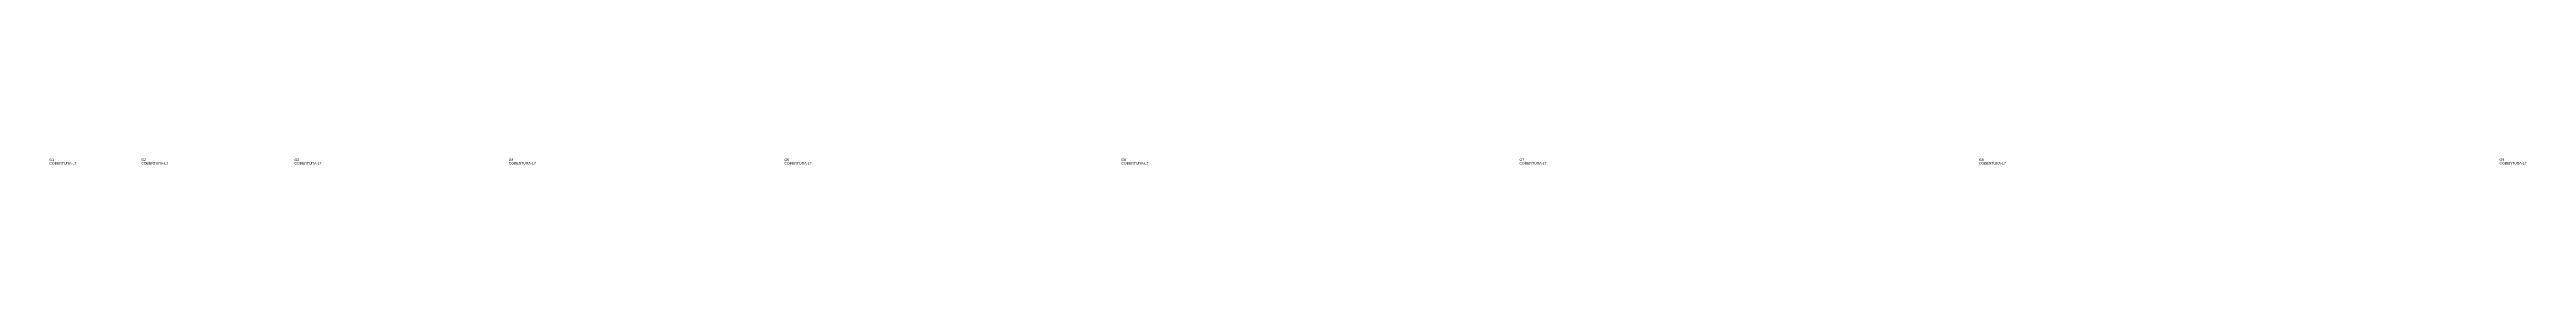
# Model space of a CAD drawing. Header units: metres. Extents: x 222 to 22297, y -1465 to 8893.
# Drawn here: x 284 to 5217, y 1560 to 1573 of the extents above; entities that cross this region are included whole.
import ezdxf

# ---------------------------------------------------------------- set-up
doc = ezdxf.new("R2010")
doc.units = ezdxf.units.M
doc.layers.add('3', color=3, linetype='CONTINUOUS')
doc.layers.add('AUX00', color=7, linetype='CONTINUOUS')
doc.styles.add('STR_STANDARD', font='arial.ttf')

msp = doc.modelspace()

# ---------------------------------------------------------------- texts
at = {"layer": '3', "style": 'STR_STANDARD'}
for s, p in [('G1', (283.2, 1567.43)), ('G1', (283.2, 1567.43)), ('G2', (466.2, 1567.43)), ('G2', (466.2, 1567.43)), ('G3', (771.2, 1567.43)), ('G3', (771.2, 1567.43)), ('G4', (1198.2, 1567.43)), ('G4', (1198.2, 1567.43)), ('G5', (1747.2, 1567.43)), ('G5', (1747.2, 1567.43)), ('G6', (2418.2, 1567.43)), ('G6', (2418.2, 1567.43)), ('G7', (3211.2, 1567.43)), ('G7', (3211.2, 1567.43)), ('G8', (4126.2, 1567.43)), ('G8', (4126.2, 1567.43)), ('G9', (5163.2, 1567.43)), ('G9', (5163.2, 1567.43))]:
    msp.add_text(s, height=5, dxfattribs=at).set_placement(p)
at = {"layer": 'AUX00', "style": 'STR_STANDARD'}
for p in [(283.2, 1560.43), (283.2, 1560.43), (466.2, 1560.43), (466.2, 1560.43), (771.2, 1560.43), (771.2, 1560.43), (1198.2, 1560.43), (1198.2, 1560.43), (1747.2, 1560.43), (1747.2, 1560.43), (2418.2, 1560.43), (2418.2, 1560.43), (3211.2, 1560.43), (3211.2, 1560.43), (4126.2, 1560.43), (4126.2, 1560.43), (5163.2, 1560.43), (5163.2, 1560.43)]:
    msp.add_text('COBERTURA-L7', height=5, dxfattribs=at).set_placement(p)

doc.saveas('drawing.dxf')
